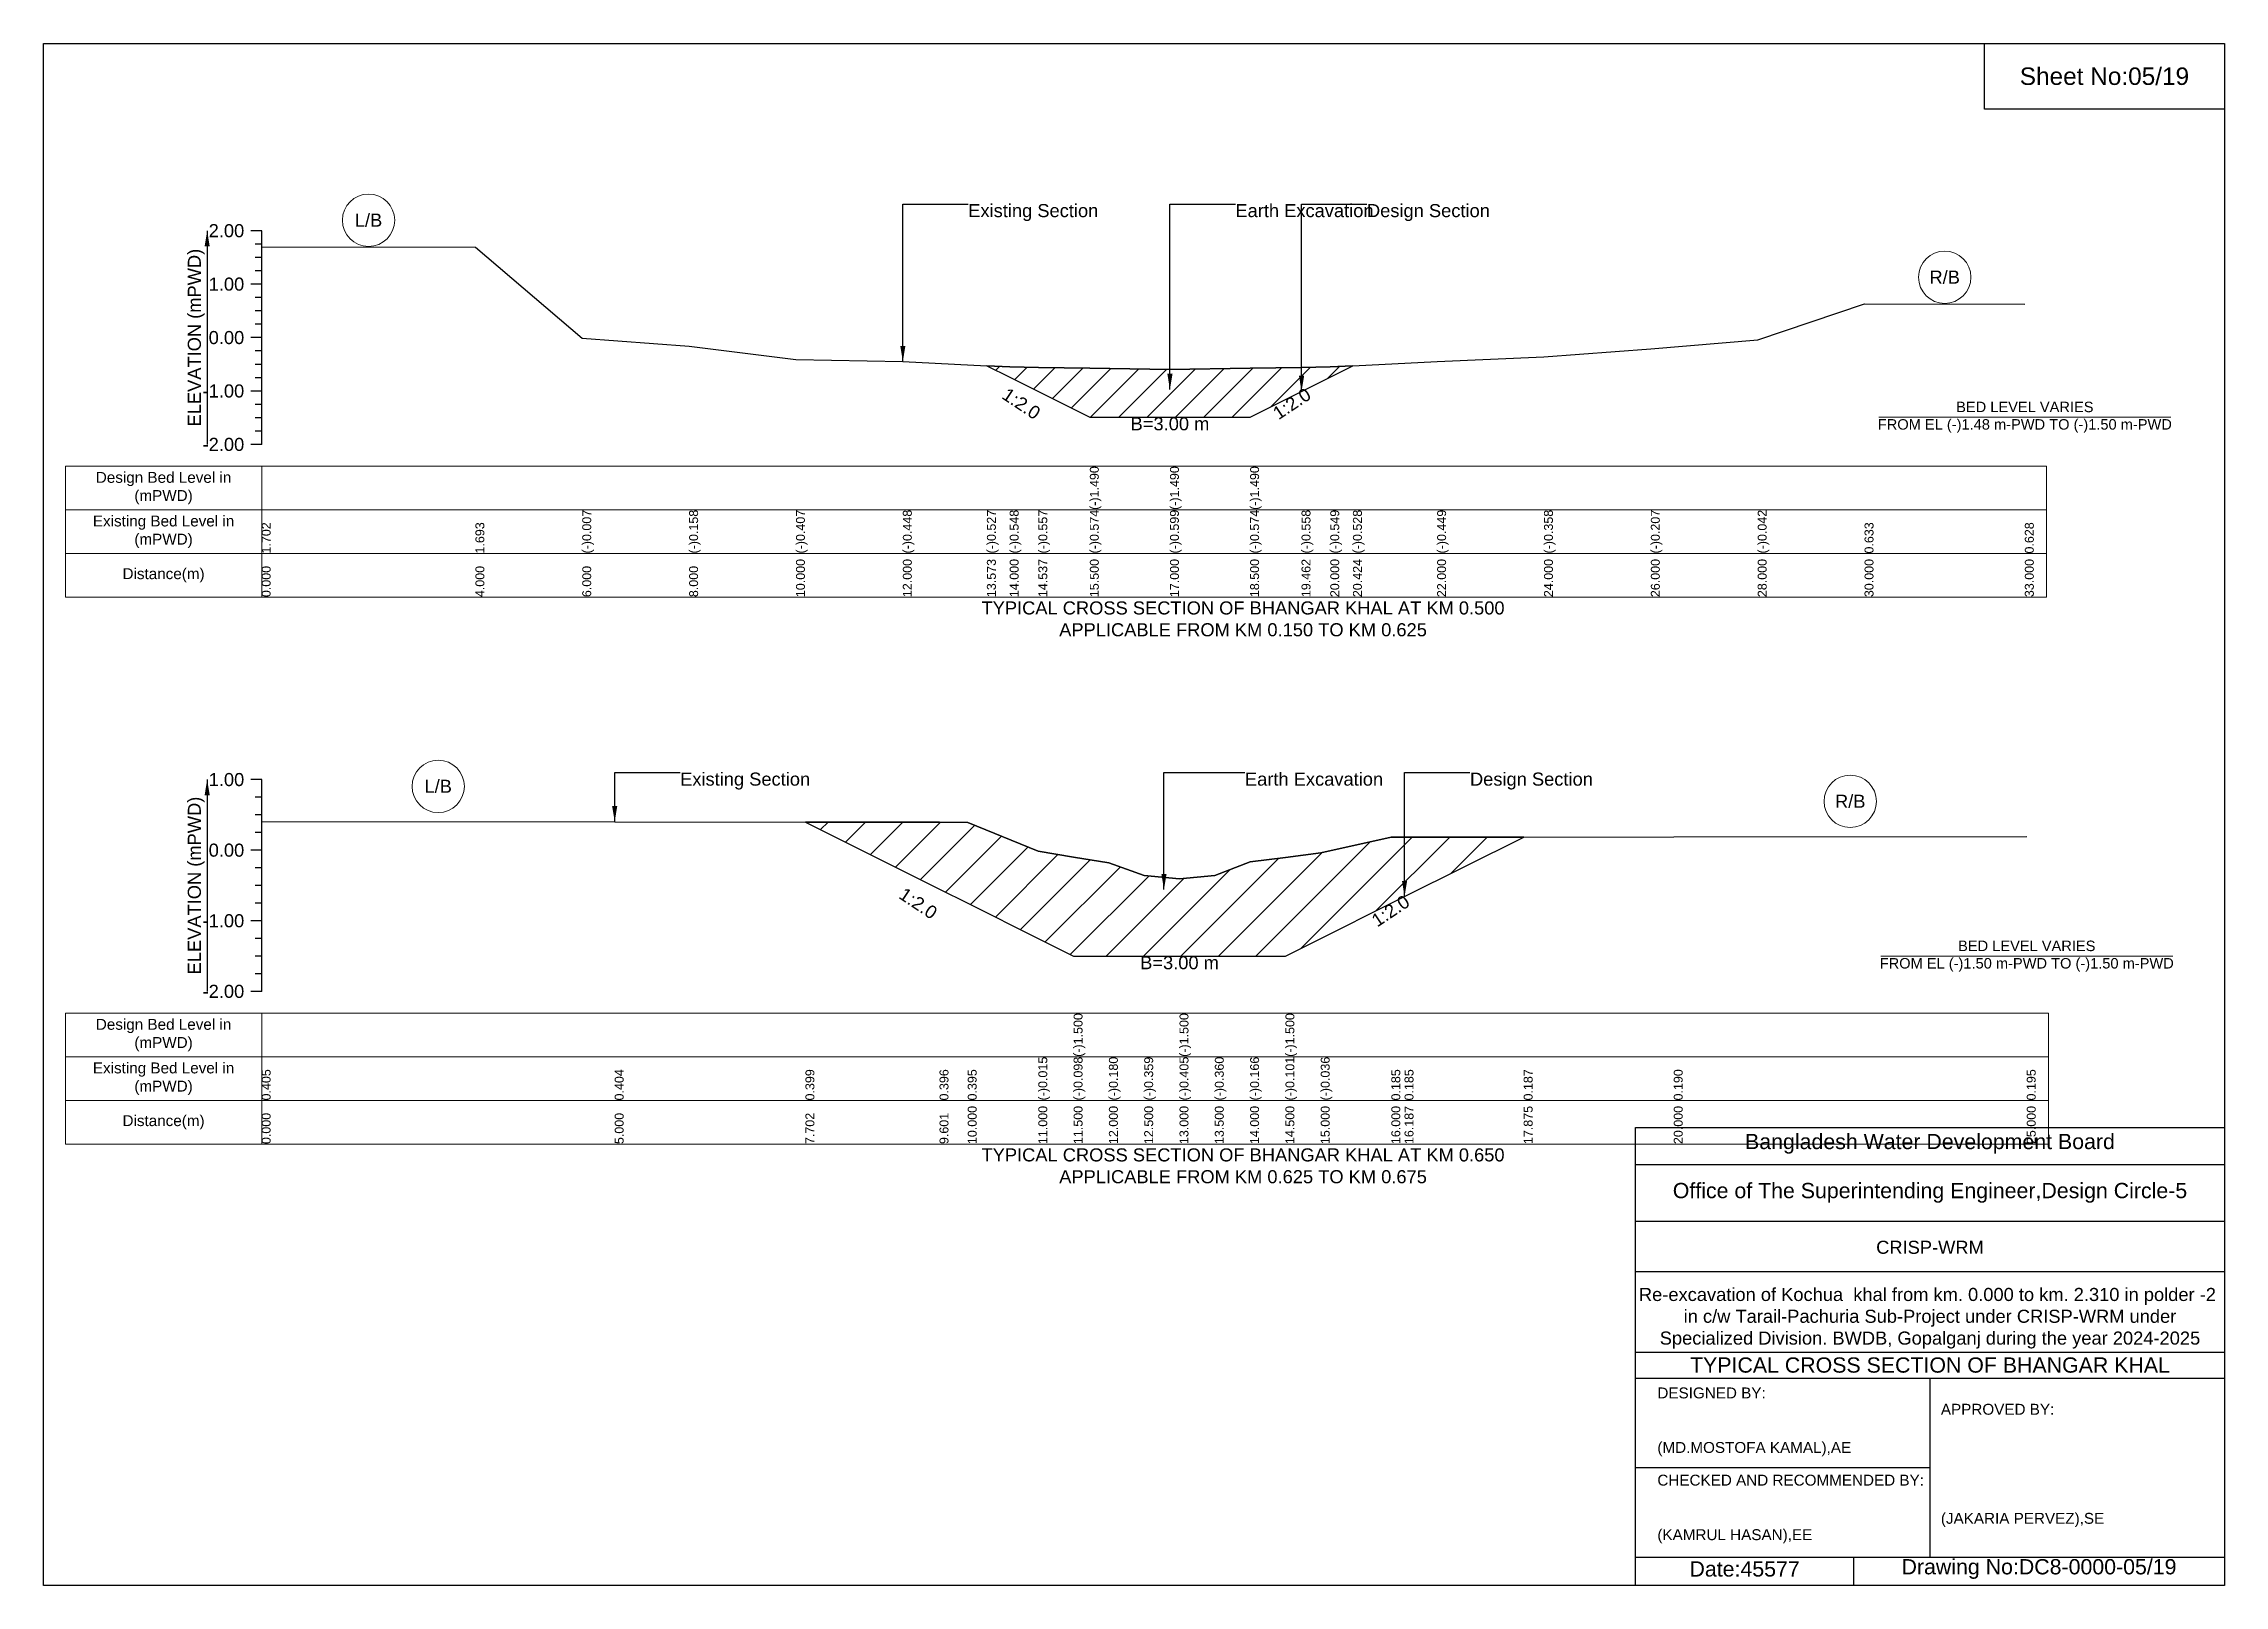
# Model space of a CAD drawing. Header units: inches. Extents: x 91000 to 288000, y -5656 to 0.
# Drawn here: x 140000 to 148000, y -5656 to 0 of the extents above; entities that cross this region are included whole.
import ezdxf

# ---------------------------------------------------------------- set-up
doc = ezdxf.new("R2010")
doc.units = ezdxf.units.IN
doc.header["$LTSCALE"] = 7
doc.header["$MEASUREMENT"] = 0
for name, color, linetype, lineweight in [('Cross section Data Border', 7, 'Continuous', 9), ('Cross Section Labels', 7, 'Continuous', 9), ('Existing_Bed_Level for Xsection', 7, 'Continuous', 25)]:
    doc.layers.add(name, color=color, linetype=linetype, lineweight=lineweight)
doc.styles.get("Standard").update_dxf_attribs({"font": 'arial.ttf'})
doc.dimstyles.get("Standard").update_dxf_attribs({"dimtxt": 0.18, "dimasz": 0.18, "dimexe": 0.18, "dimexo": 0.0625, "dimgap": 0.09, "dimtad": 0, "dimtih": 1, "dimtoh": 1, "dimdec": 4, "dimzin": 0, "dimdsep": 46, "dimtxsty": 'Standard', "dimcen": 0.09, "dimadec": 0, "dimazin": 0, "dimtfac": 1, "dimtdec": 4, "dimtofl": 0, "dimtmove": 0, "dimatfit": 3, "dimfxl": 1, "dimtolj": 1, "dimtzin": 0, "dimarcsym": 0})

msp = doc.modelspace()

# ---------------------------------------------------------------- texts
at = {"attachment_point": 5}
for s, insert, char_height in [('Sheet No:05/19', (147560, -120), 64), ('Bangladesh Water Development Board', (146920, -4036), 56), ('Office of The Superintending Engineer,Design Circle-5', (146920, -4216), 56)]:
    msp.add_mtext(s, dxfattribs=dict(at, insert=insert, char_height=char_height))
for s, insert, char_height, width, attachment_point in [('CRISP-WRM', (146920, -4416), 48, 2240, 5), ('Re-excavation of Kochua  khal from km. 0.000 to km. 2.310 in polder -2  in c/w Tarail-Pachuria Sub-Project under CRISP-WRM under Specialized Division. BWDB, Gopalganj during the year 2024-2025', (146920, -4676), 48, 2160, 5), ('TYPICAL CROSS SECTION OF BHANGAR KHAL', (146920, -4848), 56, 2240, 5), ('DESIGNED BY:^J^J^J(MD.MOSTOFA KAMAL),AE', (145920, -5056), 40, 1120, 4), ('APPROVED BY:^J^J^J^J^J^J(JAKARIA PERVEZ),SE', (146960, -5216), 40, 1120, 4), ('CHECKED AND RECOMMENDED BY:^J^J^J(KAMRUL HASAN),EE', (145920, -5376), 40, 1120, 4), ('Date:45577', (146240, -5596), 56, 1120, 5), ('Drawing No:DC8-0000-05/19', (147320, -5596), 56, 1760, 5)]:
    msp.add_mtext(s, dxfattribs=dict(insert=insert, char_height=char_height, width=width, attachment_point=attachment_point))
at = {"layer": 'Cross section Data Border', "char_height": 40, "width": 640, "attachment_point": 5}
for s, insert in [('Design Bed Level in (mPWD)', (140440, -1630.6)), ('Existing Bed Level in (mPWD)', (140440, -1790.6)), ('Distance(m)', (140440, -1950.6)), ('Design Bed Level in (mPWD)', (140440, -3637.1)), ('Existing Bed Level in (mPWD)', (140440, -3797.1)), ('Distance(m)', (140440, -3957.1))]:
    msp.add_mtext(s, dxfattribs=dict(at, insert=insert))
at = {"layer": 'Cross Section Labels'}
for s, insert, char_height, attachment_point in [('L/B', (141192, -647.9), 48, 5), ('Existing Section', (143392, -588.6), 48, 1), ('Earth Excavation', (144372, -588.6), 48, 1), ('Design Section', (144854.6, -588.6), 48, 1), ('R/B', (146974, -857), 48, 5), ('BED LEVEL VARIES ^JFROM EL (-)1.48 m-PWD TO (-)1.50 m-PWD', (147268, -1370.6), 38.4, 5), ('B=3.00 m', (144132, -1370.6), 48, 2), ('TYPICAL CROSS SECTION OF BHANGAR KHAL AT KM 0.500^JAPPLICABLE FROM KM 0.150 TO KM 0.625', (144400, -2110.6), 48, 5), ('L/B', (141447.5, -2724.8), 48, 5), ('Existing Section', (142335, -2674.2), 48, 1), ('Earth Excavation', (144407, -2674.2), 48, 1), ('Design Section', (145232.5, -2674.2), 48, 1), ('R/B', (146627.5, -2779.7), 48, 5), ('B=3.00 m', (144167, -3347.6), 48, 2), ('BED LEVEL VARIES ^JFROM EL (-)1.50 m-PWD TO (-)1.50 m-PWD', (147275, -3347.6), 38.4, 5), ('TYPICAL CROSS SECTION OF BHANGAR KHAL AT KM 0.650^JAPPLICABLE FROM KM 0.625 TO KM 0.675', (144400, -4117.1), 48, 5)]:
    msp.add_mtext(s, dxfattribs=dict(at, insert=insert, char_height=char_height, attachment_point=attachment_point))
at = {"layer": 'Cross Section Labels', "char_height": 48, "attachment_point": 2}
for insert, rotation in [((143600.2, -1300.7), 326.30993), ((144565.6, -1300.8), 33.69007), ((143221.9, -3134), 326.30993), ((144927.8, -3161.5), 33.69007)]:
    msp.add_mtext('1:2.0', dxfattribs=dict(at, insert=insert, rotation=rotation))
at = {"layer": 'Existing_Bed_Level for Xsection', "char_height": 48, "attachment_point": 6}
for s, insert in [('2.00', (140736, -686.6)), ('1.00', (140736, -882.6)), ('0.00', (140736, -1078.6)), ('-1.00', (140736, -1274.6)), ('-2.00', (140736, -1470.6)), ('1.00', (140736, -2700.1)), ('0.00', (140736, -2959.1)), ('-1.00', (140736, -3218.1)), ('-2.00', (140736, -3477.1))]:
    msp.add_mtext(s, dxfattribs=dict(at, insert=insert))
at = {"layer": 'Existing_Bed_Level for Xsection', "rotation": 90}
for s, insert, char_height, attachment_point in [('ELEVATION (mPWD)', (140560, -1078.6), 48, 5), ('(-)1.490', (143838, -1710.6), 32.8, 1), ('(-)1.490', (144132, -1710.6), 32.8, 1), ('(-)1.490', (144426, -1710.6), 32.8, 1), ('1.702', (140800, -1870.6), 32.8, 1), ('1.693', (141584, -1870.6), 32.8, 1), ('(-)0.007', (141976, -1870.6), 32.8, 1), ('(-)0.158', (142368, -1870.6), 32.8, 1), ('(-)0.407', (142760, -1870.6), 32.8, 1), ('(-)0.448', (143152, -1870.6), 32.8, 1), ('(-)0.527', (143460.4, -1870.6), 32.8, 1), ('(-)0.548', (143544, -1870.6), 32.8, 1), ('(-)0.557', (143649.2, -1870.6), 32.8, 1), ('(-)0.574', (143838, -1870.6), 32.8, 1), ('(-)0.599', (144132, -1870.6), 32.8, 1), ('(-)0.574', (144426, -1870.6), 32.8, 1), ('(-)0.558', (144614.6, -1870.6), 32.8, 1), ('(-)0.549', (144720, -1870.6), 32.8, 1), ('(-)0.528', (144803.2, -1870.6), 32.8, 1), ('(-)0.449', (145112, -1870.6), 32.8, 1), ('(-)0.358', (145504, -1870.6), 32.8, 1), ('(-)0.207', (145896, -1870.6), 32.8, 1), ('(-)0.042', (146288, -1870.6), 32.8, 1), ('0.633', (146680, -1870.6), 32.8, 1), ('0.628', (147268, -1870.6), 32.8, 1), ('0.000', (140800, -2030.6), 32.8, 1), ('4.000', (141584, -2030.6), 32.8, 1), ('6.000', (141976, -2030.6), 32.8, 1), ('8.000', (142368, -2030.6), 32.8, 1), ('10.000', (142760, -2030.6), 32.8, 1), ('12.000', (143152, -2030.6), 32.8, 1), ('13.573', (143460.4, -2030.6), 32.8, 1), ('14.000', (143544, -2030.6), 32.8, 1), ('14.537', (143649.2, -2030.6), 32.8, 1), ('15.500', (143838, -2030.6), 32.8, 1), ('17.000', (144132, -2030.6), 32.8, 1), ('18.500', (144426, -2030.6), 32.8, 1), ('19.462', (144614.6, -2030.6), 32.8, 1), ('20.000', (144720, -2030.6), 32.8, 1), ('20.424', (144803.2, -2030.6), 32.8, 1), ('22.000', (145112, -2030.6), 32.8, 1), ('24.000', (145504, -2030.6), 32.8, 1), ('26.000', (145896, -2030.6), 32.8, 1), ('28.000', (146288, -2030.6), 32.8, 1), ('30.000', (146680, -2030.6), 32.8, 1), ('33.000', (147268, -2030.6), 32.8, 1), ('ELEVATION (mPWD)', (140560, -3088.6), 48, 5), ('(-)1.500', (143778.5, -3717.1), 32.8, 1), ('(-)1.500', (144167, -3717.1), 32.8, 1), ('(-)1.500', (144555.5, -3717.1), 32.8, 1), ('(-)0.015', (143649, -3877.1), 32.8, 1), ('(-)0.098', (143778.5, -3877.1), 32.8, 1), ('(-)0.180', (143908, -3877.1), 32.8, 1), ('(-)0.359', (144037.5, -3877.1), 32.8, 1), ('(-)0.405', (144167, -3877.1), 32.8, 1), ('(-)0.360', (144296.5, -3877.1), 32.8, 1), ('(-)0.166', (144426, -3877.1), 32.8, 1), ('(-)0.101', (144555.5, -3877.1), 32.8, 1), ('(-)0.036', (144685, -3877.1), 32.8, 1), ('0.405', (140800, -3877.1), 32.8, 1), ('0.404', (142095, -3877.1), 32.8, 1), ('0.399', (142794.7, -3877.1), 32.8, 1), ('0.396', (143286.6, -3877.1), 32.8, 1), ('0.395', (143390, -3877.1), 32.8, 1), ('0.185', (144944, -3877.1), 32.8, 1), ('0.185', (144992.5, -3877.1), 32.8, 1), ('0.187', (145429.5, -3877.1), 32.8, 1), ('0.190', (145980, -3877.1), 32.8, 1), ('0.195', (147275, -3877.1), 32.8, 1), ('10.000', (143390, -4037.1), 32.8, 1), ('11.000', (143649, -4037.1), 32.8, 1), ('11.500', (143778.5, -4037.1), 32.8, 1), ('12.000', (143908, -4037.1), 32.8, 1), ('12.500', (144037.5, -4037.1), 32.8, 1), ('13.000', (144167, -4037.1), 32.8, 1), ('13.500', (144296.5, -4037.1), 32.8, 1), ('14.000', (144426, -4037.1), 32.8, 1), ('14.500', (144555.5, -4037.1), 32.8, 1), ('15.000', (144685, -4037.1), 32.8, 1), ('16.000', (144944, -4037.1), 32.8, 1), ('16.187', (144992.5, -4037.1), 32.8, 1), ('17.875', (145429.5, -4037.1), 32.8, 1), ('20.000', (145980, -4037.1), 32.8, 1), ('25.000', (147275, -4037.1), 32.8, 1), ('0.000', (140800, -4037.1), 32.8, 1), ('5.000', (142095, -4037.1), 32.8, 1), ('7.702', (142794.7, -4037.1), 32.8, 1), ('9.601', (143286.6, -4037.1), 32.8, 1)]:
    msp.add_mtext(s, dxfattribs=dict(at, insert=insert, char_height=char_height, attachment_point=attachment_point))

# ---------------------------------------------------------------- hatches: boundary and pattern name
at = {"layer": 'Existing_Bed_Level for Xsection'}
h = msp.add_hatch(dxfattribs=at)
h.set_pattern_fill('ANSI31', color=256, scale=588, style=0)
h.paths.add_polyline_path([(143460.4, -1181.8), (143544, -1223.6), (143649.2, -1276.2), (143838, -1370.6), (144132, -1370.6), (144426, -1370.6), (144614.6, -1276.3), (144720, -1223.6), (144803.2, -1182), (144720, -1186.2), (144614.6, -1188), (144426, -1191.1), (144132, -1196), (143838, -1191), (143649.2, -1187.8), (143544, -1186)])
h = msp.add_hatch(dxfattribs=at)
h.set_pattern_fill('ANSI31', color=256, scale=777, style=0)
h.paths.add_polyline_path([(142794.7, -2855.7), (143286.6, -3101.7), (143390, -3153.4), (143649, -3282.9), (143778.5, -3347.6), (143908, -3347.6), (144037.5, -3347.6), (144167, -3347.6), (144296.5, -3347.6), (144426, -3347.6), (144555.5, -3347.6), (144685, -3282.9), (144944, -3153.4), (144992.5, -3129.1), (145429.5, -2910.6), (144992.5, -2911.1), (144944, -2911.2), (144685, -2968.4), (144555.5, -2985.3), (144426, -3002.1), (144296.5, -3052.3), (144167, -3064), (144037.5, -3052.1), (143908, -3005.7), (143778.5, -2984.4), (143649, -2963), (143390, -2856.8), (143286.6, -2856.6)])

# ---------------------------------------------------------------- linework, layer by layer
for points in [[(140000, 0), (148000, 0), (148000, -5656), (140000, -5656)], [(147120, 0), (148000, 0), (148000, -240), (147120, -240)]]:
    msp.add_lwpolyline(points, close=True)
for points in [[(145840, -5656), (145840, -3976), (148000, -3976)], [(145840, -4112), (148000, -4112)], [(145840, -4320), (148000, -4320)], [(145840, -4504), (148000, -4504)], [(145840, -4800), (148000, -4800)], [(145840, -4896), (148000, -4896)], [(146920, -4896), (146920, -5552)], [(145840, -5224), (146920, -5224)], [(145840, -5552), (148000, -5552)], [(146640, -5552), (146640, -5656)]]:
    msp.add_lwpolyline(points)
at = {"layer": 'Cross section Data Border'}
for points in [[(140080, -1550.6), (147348, -1550.6), (147348, -2030.6), (140080, -2030.6)], [(140080, -3557.1), (147355, -3557.1), (147355, -4037.1), (140080, -4037.1)]]:
    msp.add_lwpolyline(points, close=True, dxfattribs=at)
for points in [[(140800, -1550.6), (140800, -2030.6)], [(140080, -1710.6), (147348, -1710.6)], [(140080, -1870.6), (147348, -1870.6)], [(140800, -3557.1), (140800, -4037.1)], [(140080, -3717.1), (147355, -3717.1)], [(140080, -3877.1), (147355, -3877.1)]]:
    msp.add_lwpolyline(points, dxfattribs=at)
at = {"layer": 'Cross Section Labels'}
for points in [[(146732.2, -1370.6), (147803.8, -1370.6)], [(146739.2, -3347.6), (147810.8, -3347.6)]]:
    msp.add_lwpolyline(points, dxfattribs=at)
for centre in [(141192, -647.9), (146974, -857), (141447.5, -2724.8), (146627.5, -2779.7)]:
    msp.add_circle(centre, 96, dxfattribs=at)
at = {"layer": 'Existing_Bed_Level for Xsection'}
for points in [[(140800, -686.6), (140760, -686.6)], [(140800, -1470.6), (140800, -1274.6), (140800, -1078.6), (140800, -882.6), (140800, -686.6)], [(140800, -735.6), (140776, -735.6)], [(140800, -784.6), (140776, -784.6)], [(140800, -745), (141584, -746.8), (141976, -1080), (142368, -1109.6), (142760, -1158.4), (143152, -1166.4), (143460.4, -1181.8), (143544, -1186), (143649.2, -1187.8), (143838, -1191), (143838, -1191), (144132, -1196), (144132, -1196), (144426, -1191.1), (144426, -1191.1), (144614.6, -1188), (144720, -1186.2), (144803.2, -1182), (145112, -1166.6), (145504, -1148.8), (145896, -1119.2), (146288, -1086.8), (146680, -954.5), (147268, -955.5)], [(140800, -833.6), (140776, -833.6)], [(140800, -882.6), (140760, -882.6)], [(140800, -931.6), (140776, -931.6)], [(140800, -980.6), (140776, -980.6)], [(140800, -1029.6), (140776, -1029.6)], [(140800, -1078.6), (140760, -1078.6)], [(140800, -1127.6), (140776, -1127.6)], [(140800, -1176.6), (140776, -1176.6)], [(140800, -1274.6), (140760, -1274.6)], [(140800, -1225.6), (140776, -1225.6)], [(140800, -1323.6), (140776, -1323.6)], [(140800, -1372.6), (140776, -1372.6)], [(140800, -1421.6), (140776, -1421.6)], [(140800, -1470.6), (140760, -1470.6)], [(140800, -2700.1), (140760, -2700.1)], [(140800, -3477.1), (140800, -3218.1), (140800, -2959.1), (140800, -2700.1)], [(140800, -2764.9), (140776, -2764.9)], [(140800, -2829.6), (140776, -2829.6)], [(140800, -2854.2), (142095, -2854.5), (142794.7, -2855.7), (143286.6, -2856.6), (143390, -2856.8), (143649, -2963), (143778.5, -2984.4), (143778.5, -2984.4), (143908, -3005.7), (144037.5, -3052.1), (144167, -3064), (144167, -3064), (144296.5, -3052.3), (144426, -3002.1), (144555.5, -2985.3), (144555.5, -2985.3), (144685, -2968.4), (144944, -2911.2), (144992.5, -2911.1), (145429.5, -2910.6), (145980, -2909.9), (147275, -2908.6)], [(140800, -2959.1), (140760, -2959.1)], [(140800, -2894.4), (140776, -2894.4)], [(140800, -3023.9), (140776, -3023.9)], [(140800, -3088.6), (140776, -3088.6)], [(140800, -3153.4), (140776, -3153.4)], [(140800, -3218.1), (140760, -3218.1)], [(140800, -3282.9), (140776, -3282.9)], [(140800, -3347.6), (140776, -3347.6)], [(140800, -3412.4), (140776, -3412.4)], [(140800, -3477.1), (140760, -3477.1)]]:
    msp.add_lwpolyline(points, dxfattribs=at)
for points in [[(143460.4, -1181.8), (143544, -1223.6), (143649.2, -1276.2), (143838, -1370.6), (143838, -1370.6), (144132, -1370.6), (144132, -1370.6), (144426, -1370.6), (144426, -1370.6), (144614.6, -1276.3), (144720, -1223.6), (144803.2, -1182), (144803.2, -1182), (144803.2, -1182), (144720, -1186.2), (144614.6, -1188), (144426, -1191.1), (144426, -1191.1), (144132, -1196), (144132, -1196), (143838, -1191), (143838, -1191), (143649.2, -1187.8), (143544, -1186)], [(142794.7, -2855.7), (143286.6, -3101.7), (143390, -3153.4), (143649, -3282.9), (143778.5, -3347.6), (143778.5, -3347.6), (143908, -3347.6), (144037.5, -3347.6), (144167, -3347.6), (144167, -3347.6), (144296.5, -3347.6), (144426, -3347.6), (144555.5, -3347.6), (144555.5, -3347.6), (144685, -3282.9), (144944, -3153.4), (144992.5, -3129.1), (145429.5, -2910.6), (144992.5, -2911.1), (144944, -2911.2), (144685, -2968.4), (144555.5, -2985.3), (144555.5, -2985.3), (144426, -3002.1), (144296.5, -3052.3), (144167, -3064), (144167, -3064), (144037.5, -3052.1), (143908, -3005.7), (143778.5, -2984.4), (143778.5, -2984.4), (143649, -2963), (143390, -2856.8), (143286.6, -2856.6)]]:
    msp.add_lwpolyline(points, close=True, dxfattribs=at)

msp.set_redraw_order([(e.dxf.handle, doc.entitydb.next_handle()) for e in msp.query("TEXT MTEXT ATTDEF DIMENSION ARC_DIMENSION")])  # texts and dimensions are drawn at this point

# ---------------------------------------------------------------- leaders
at = {"layer": 'Cross Section Labels', "annotation_type": 0, "has_hookline": 1, "hookline_direction": 0}
for points, text_width in [([(143152, -1166.4), (143152, -588.6), (143391.9, -588.6)], 467.2), ([(144131.8, -1269), (144131.8, -588.6), (144371.9, -588.6)], 497), ([(144614.6, -1276.3), (144614.6, -588.6), (144854.5, -588.6)], 441.2), ([(142095, -2854.5), (142095, -2674.2), (142334.9, -2674.2)], 467.2), ([(144110, -3103.4), (144110, -2674.2), (144406.9, -2674.2)], 497), ([(144992.5, -3129.1), (144992.5, -2674.2), (145232.4, -2674.2)], 441.2)]:
    msp.add_leader(points, dimstyle='Standard', override={"dimasz": 57.6}, dxfattribs=dict(at, text_width=text_width))
at = {"layer": 'Existing_Bed_Level for Xsection'}
for points in [[(140600, -686.6), (140600, -1470.6)], [(140600, -2700.1), (140600, -3477.1)]]:
    msp.add_leader(points, dimstyle='Standard', override={"dimasz": 57.6}, dxfattribs=at)

doc.saveas('drawing.dxf')
